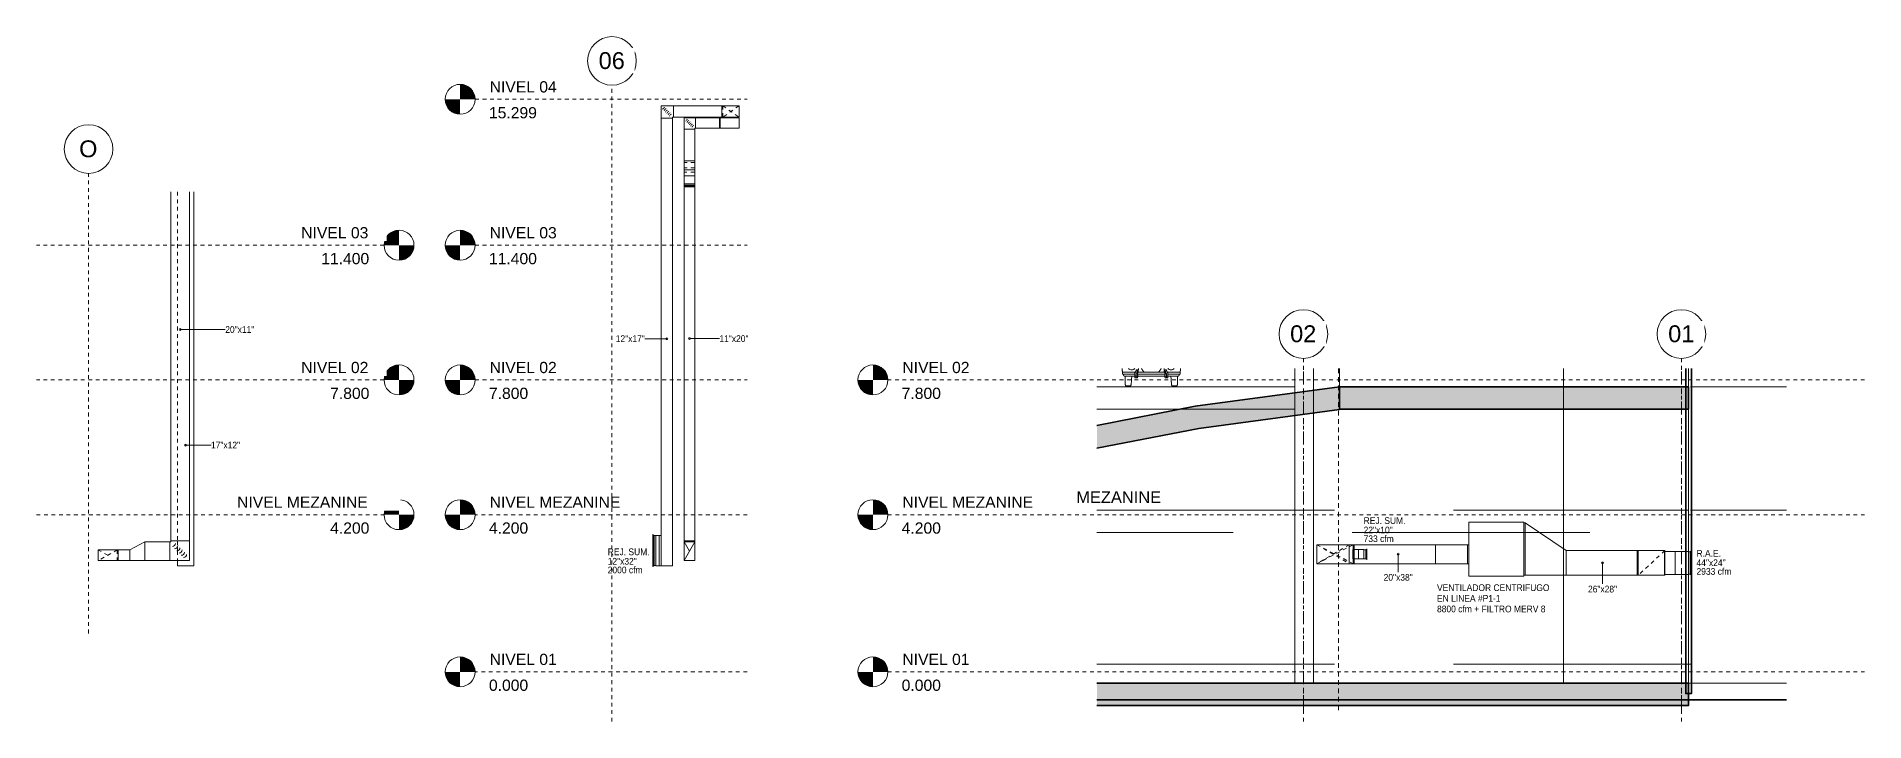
# Model space of a CAD drawing. Header units: metres. Extents: x 63 to 378, y -27 to 78.
# Drawn here: x 62.61 to 111.45, y -1.32 to 16.98 of the extents above; entities that cross this region are included whole.
import ezdxf

# ---------------------------------------------------------------- set-up
doc = ezdxf.new("R2010")
doc.units = ezdxf.units.M
for name, pattern in [('Centre', [0.03175, 0.00635, -0.004763, 0.015875, -0.004763]), ('Grid Line', [0.022225, 0.0127, -0.003175, 0.003175, -0.003175]), ('Hidden 1_5', [0.0022, 0.0015, -0.0007]), ('HIDDEN JT', [0.0016, 0.001, -0.0006]), ('IMPORT-CENTER _5_', [0.7, 0.3, -0.2, 0, -0.2]), ('IMPORT-DASHED2 _4_', [9.525, 6.35, -3.175]), ('IMPORT-HIDDEN2 _3_', [0.1875, 0.125, -0.0625])]:
    doc.linetypes.add(name, pattern=pattern)
for name, color, linetype, lineweight in [('A-DETL', 7, 'HIDDEN JT', 9), ('A-FLOR-LEVL', 7, 'Continuous', 9), ('A-GENM', 7, 'Continuous', 18), ('M-EQPM', 7, 'Continuous', 18), ('M-EQPM-IDEN', 7, 'Continuous', 9), ('M-HVAC-CDFF-IDEN', 7, 'Continuous', 9), ('M-HVAC-DUCT', 7, 'Continuous', 18), ('M-HVAC-DUCT-ANNO', 7, 'Continuous', 18), ('M-HVAC-DUCT-IDEN', 7, 'Continuous', 9), ('S-GRID', 7, 'Continuous', 9), ('S-GRID-IDEN', 7, 'Continuous', 9)]:
    doc.layers.add(name, color=color, linetype=linetype, lineweight=lineweight)
for name, color, linetype, lineweight, true_color in [('AREA PARQUEO', 7, 'Continuous', 9, 0xcccccc), ('EJE-ESTRUCTURA', 7, 'IMPORT-CENTER _5_', 9, 0xcccccc), ('Estructura', 7, 'Continuous', 35, 0xff7fff), ('ET 3-SECRAMPA - 24 04 24_dwg', 7, 'Continuous', 9, 0x767676), ('F-1', 7, 'Continuous', 9, 0xcccccc), ('HACHTCOLUMNA', 7, 'Continuous', 9, 0x999999), ('JCA_COTAS', 7, 'Continuous', 9, 0xcccccc), ('JCA_HATCH 254', 7, 'Continuous', 9, 0x999999), ('JCA_ROTULO', 7, 'Continuous', 9, 0xcccccc), ('M-HVAC-CDFF', 8, 'Continuous', 18, 0x414141), ('Muro', 7, 'Continuous', 35, 0x656565), ('PROYECCION', 7, 'IMPORT-DASHED2 _4_', 9, 0xcccccc), ('TEXTOS', 7, 'Continuous', 18, 0xcccccc)]:
    doc.layers.add(name, color=color, linetype=linetype, lineweight=lineweight, true_color=true_color)
doc.styles.add('Arial', font='arial.ttf', dxfattribs={"height": 0.314394})
doc.styles.add('Arial_1', font='arial.ttf', dxfattribs={"height": 0.3})
doc.styles.add('Arial_2', font='arial.ttf', dxfattribs={"height": 0.45})
doc.styles.add('SansSerif', font='SANSS__.TTF', dxfattribs={"width": 0.9, "height": 0.18})

msp = doc.modelspace()

# ---------------------------------------------------------------- texts
at = {"layer": 'A-FLOR-LEVL', "char_height": 0.3, "attachment_point": 1, "style": 'Arial_1', "bg_fill": 3, "box_fill_scale": 1.25, "bg_fill_color": 256, "bg_fill_true_color": 13158600, "bg_fill_transparency": 0}
for s, insert, width in [('NIVEL 04', (74.717, 15.783), 2.21266), ('NIVEL 03', (74.717, 11.884), 2.21266), ('NIVEL 02', (74.717, 8.284), 2.21266), ('NIVEL 02', (85.745, 8.284), 2.21266), ('NIVEL MEZANINE', (85.745, 4.684), 4.28903), ('NIVEL 01', (74.717, 0.484), 2.21266), ('NIVEL 01', (85.745, 0.484), 2.21266)]:
    msp.add_mtext(s, dxfattribs=dict(at, insert=insert, width=width))
at = {"layer": 'M-EQPM-IDEN', "char_height": 0.18, "attachment_point": 1, "style": 'SansSerif'}
for s, insert, width in [('VENTILADOR CENTRIFUGO', (100.029, 2.339), 3.57873), ('EN LINEA #P1-1', (100.029, 2.055), 2.02025), ('8800 cfm + FILTRO MERV 8', (100.029, 1.771), 3.44886)]:
    msp.add_mtext(s, dxfattribs=dict(at, insert=insert, width=width))
at = {"layer": 'M-HVAC-CDFF-IDEN', "char_height": 0.18, "attachment_point": 1, "style": 'SansSerif'}
for s, insert, width in [('REJ. SUM.', (98.068, 4.132), 1.32759), ('22"x10"', (98.068, 3.88), 0.93076), ('733 cfm', (98.068, 3.648), 0.95962), ('12"x32"', (77.872, 3.045), 0.93076), ('REJ. SUM.', (77.872, 3.297), 1.32759), ('44"x24"', (106.962, 3.006), 0.93076), ('R.A.E.', (106.962, 3.258), 0.77203), ('2000 cfm', (77.872, 2.813), 1.11114), ('2933 cfm', (106.962, 2.774), 1.11114)]:
    msp.add_mtext(s, dxfattribs=dict(at, insert=insert, width=width))
at = {"layer": 'M-HVAC-DUCT-IDEN', "char_height": 0.18, "width": 0.93076, "attachment_point": 1, "style": 'SansSerif'}
for s, insert in [('20"x11"', (67.653, 9.238)), ('12"x17"', (78.087, 8.994)), ('11"x20"', (80.856, 8.995)), ('17"x12"', (67.273, 6.149)), ('20"x38"', (98.603, 2.616)), ('26"x28"', (104.063, 2.302))]:
    msp.add_mtext(s, dxfattribs=dict(at, insert=insert))

# ---------------------------------------------------------------- blocks, each defined once
blk = doc.blocks.new('Rectangular Elbow - Mitered - Single Thickness Vanes - LAMINA-2636994-SEC 2')
at = {"layer": 'M-HVAC-DUCT', "color": 3, "true_color": 0x00ff00}
for p, q in [((64.261, 2.977), (64.261, 3.257)), ((64.261, 3.257), (64.794, 3.257)), ((64.794, 2.977), (64.261, 2.977)), ((64.794, 3.257), (64.794, 2.977))]:
    blk.add_line(p, q, dxfattribs=at)
blk = doc.blocks.new('Rectangular Elbow - Mitered - Single Thickness Vanes - LAMINA-2031966-SEC 2')
at = {"layer": 'A-GENM', "color": 3, "true_color": 0x00ff00}
for centre in [(66.243, 3.434), (66.302, 3.375), (66.361, 3.316), (66.42, 3.257), (66.479, 3.198), (66.538, 3.139)]:
    blk.add_arc(centre, 0.0833, 270, 0, dxfattribs=at)
at = {"layer": 'M-HVAC-DUCT', "color": 3, "true_color": 0x00ff00}
for p, q in [((66.199, 3.477), (66.174, 3.477)), ((66.174, 3.477), (66.174, 2.977)), ((66.199, 3.503), (66.699, 3.503)), ((66.199, 3.477), (66.199, 3.503)), ((66.699, 2.977), (66.699, 3.503)), ((66.174, 2.977), (66.699, 2.977))]:
    blk.add_line(p, q, dxfattribs=at)
blk = doc.blocks.new('M_Rectangular Transition - Angle - 30 LAMINA-2908838-SEC 2')
at = {"layer": 'M-HVAC-DUCT', "color": 3, "true_color": 0x00ff00}
for p, q in [((65.504, 3.477), (65.108, 3.257)), ((65.504, 3.477), (65.504, 2.977)), ((65.108, 2.977), (65.108, 3.257)), ((65.108, 2.977), (65.504, 2.977))]:
    blk.add_line(p, q, dxfattribs=at)
blk = doc.blocks.new('M_Rectangular Takeoff - LAMINA-2036382-SEC 3')
at = {"layer": 'M-HVAC-DUCT', "color": 5, "true_color": 0x0000ff}
for p, q in [((13.186, 3.647), (13.236, 3.647)), ((13.186, 3.647), (13.186, 2.834)), ((13.186, 2.834), (13.236, 2.834))]:
    blk.add_line(p, q, dxfattribs=at)
blk = doc.blocks.new('Rectangular Elbow - Mitered - Single Thickness Vanes - LAMINA-2036572-SEC 3')
at = {"layer": 'A-GENM', "color": 5, "true_color": 0x0000ff}
for centre in [(13.335, 15.029), (13.371, 14.994), (13.407, 14.958), (13.443, 14.922), (13.479, 14.886), (13.515, 14.85)]:
    blk.add_arc(centre, 0.0508, 90, 180, dxfattribs=at)
at = {"layer": 'M-HVAC-DUCT', "color": 5, "true_color": 0x0000ff}
for p, q in [((13.236, 15.128), (13.236, 14.798)), ((13.567, 15.128), (13.236, 15.128)), ((13.541, 14.798), (13.236, 14.798)), ((13.541, 14.823), (13.541, 14.798)), ((13.541, 14.823), (13.567, 14.823)), ((13.567, 14.823), (13.567, 15.128))]:
    blk.add_line(p, q, dxfattribs=at)
blk = doc.blocks.new('Rectangular Elbow - Mitered - Single Thickness Vanes - LAMINA-2036663-SEC 3')
at = {"layer": 'M-HVAC-DUCT', "color": 5, "true_color": 0x0000ff}
for p, q in [((14.862, 14.823), (14.862, 15.128)), ((15.32, 15.128), (14.862, 15.128)), ((15.32, 14.823), (14.862, 14.823)), ((15.32, 14.823), (15.32, 15.128))]:
    blk.add_line(p, q, dxfattribs=at)
blk = doc.blocks.new('Rectangular Elbow - Mitered - Single Thickness Vanes - LAMINA-2031966-SEC 3')
at = {"layer": 'M-HVAC-DUCT', "color": 3, "true_color": 0x00ff00}
for p, q in [((13.856, 3.503), (14.135, 3.503)), ((13.856, 3.503), (13.856, 3.477)), ((14.135, 3.477), (14.135, 3.503))]:
    blk.add_line(p, q, dxfattribs=at)
blk = doc.blocks.new('Rectangular Elbow - Mitered - Single Thickness Vanes - LAMINA-V1-SEC 3')
at = {"layer": 'M-HVAC-DUCT', "color": 3, "true_color": 0x00ff00}
for p, q in [((13.856, 13.419), (13.856, 13.652)), ((13.856, 13.652), (14.135, 13.652)), ((14.135, 13.419), (13.856, 13.419)), ((13.856, 13.419), (13.856, 13.255)), ((14.135, 13.255), (13.856, 13.255)), ((14.135, 13.652), (14.135, 13.419)), ((14.135, 13.419), (14.135, 13.255))]:
    blk.add_line(p, q, dxfattribs=at)
blk = doc.blocks.new('Rectangular Elbow - Mitered - Single Thickness Vanes - LAMINA-2909901-SEC 3')
at = {"layer": 'A-GENM', "color": 3, "true_color": 0x00ff00}
for centre in [(13.946, 14.716), (13.979, 14.683), (14.012, 14.65), (14.045, 14.617), (14.078, 14.585), (14.111, 14.552)]:
    blk.add_arc(centre, 0.0466, 90, 180, dxfattribs=at)
at = {"layer": 'M-HVAC-DUCT', "color": 3, "true_color": 0x00ff00}
for p, q in [((13.856, 14.807), (13.856, 14.502)), ((14.161, 14.807), (13.856, 14.807)), ((14.161, 14.527), (14.161, 14.807)), ((14.135, 14.502), (13.856, 14.502)), ((14.135, 14.527), (14.135, 14.502)), ((14.135, 14.527), (14.161, 14.527))]:
    blk.add_line(p, q, dxfattribs=at)
blk = doc.blocks.new('Rectangular Elbow - Mitered - Single Thickness Vanes - LAMINA-V2-SEC 3')
at = {"layer": 'M-HVAC-DUCT', "color": 3, "true_color": 0x00ff00}
for p, q in [((14.794, 14.527), (14.794, 14.807)), ((14.794, 14.807), (14.82, 14.807)), ((14.82, 14.807), (14.82, 14.527)), ((15.32, 14.807), (14.82, 14.807)), ((15.32, 14.527), (15.32, 14.807)), ((14.82, 14.527), (14.794, 14.527)), ((14.82, 14.527), (15.32, 14.527))]:
    blk.add_line(p, q, dxfattribs=at)
blk = doc.blocks.new('REJ_ SUM_DE_MURO - 12_x32_-2186756-SEC 3')
at = {"layer": 'M-HVAC-CDFF', "color": 5, "true_color": 0x0000ff}
for p, q in [((13.02, 2.813), (13.02, 3.667)), ((13.02, 3.667), (13.024, 3.667)), ((13.024, 3.667), (13.024, 2.813)), ((13.052, 3.647), (13.024, 3.647)), ((13.052, 3.647), (13.052, 2.834)), ((13.101, 3.64), (13.052, 3.64)), ((13.024, 2.813), (13.02, 2.813)), ((13.052, 2.834), (13.024, 2.834)), ((13.101, 2.84), (13.052, 2.84))]:
    blk.add_line(p, q, dxfattribs=at)
blk = doc.blocks.new('Rectangular Elbow - Mitered - Single Thickness Vanes - LAMINA-2909849-SEC 3')
at = {"layer": 'A-DETL', "color": 3, "true_color": 0x00ff00}
blk.add_line((14.128, 13.356), (13.863, 13.356), dxfattribs=at)
at = {"layer": 'M-HVAC-DUCT', "color": 3, "true_color": 0x00ff00}
for p, q in [((13.856, 12.984), (13.856, 13.002)), ((13.856, 13.002), (14.135, 13.002)), ((14.135, 12.984), (13.856, 12.984)), ((13.856, 12.984), (13.856, 12.959)), ((14.135, 12.959), (13.856, 12.959)), ((14.135, 13.002), (14.135, 12.984)), ((14.135, 12.959), (14.135, 12.984))]:
    blk.add_line(p, q, dxfattribs=at)
blk = doc.blocks.new('BSQ_LOD200_AllSizes - BSQ-300-Filtered-2736218-SEC 5')
at = {"layer": 'M-EQPM'}
for p, q in [((28.271, 4), (29.738, 4)), ((29.738, 4), (28.271, 4)), ((28.271, 2.56), (28.271, 4)), ((28.271, 4), (28.271, 2.56)), ((28.799, 4), (28.871, 4)), ((28.799, 4), (28.871, 4)), ((29.231, 4), (28.799, 4)), ((29.738, 4), (29.738, 2.56)), ((29.738, 4), (29.738, 2.56)), ((29.738, 3.98), (29.738, 2.58)), ((29.738, 2.58), (29.738, 3.98)), ((29.776, 3.98), (29.738, 3.98)), ((29.738, 3.98), (29.776, 3.98)), ((29.776, 3.98), (29.776, 2.58)), ((29.776, 2.58), (29.776, 3.98)), ((28.233, 3.398), (28.233, 2.89)), ((28.233, 2.89), (28.233, 3.398)), ((28.271, 3.398), (28.233, 3.398)), ((28.233, 3.398), (28.271, 3.398)), ((28.271, 3.398), (28.271, 2.89)), ((28.271, 2.89), (28.271, 3.398)), ((28.233, 2.89), (28.271, 2.89)), ((28.233, 2.89), (28.271, 2.89)), ((28.271, 2.56), (29.738, 2.56)), ((29.738, 2.56), (28.271, 2.56)), ((29.738, 2.58), (29.776, 2.58)), ((29.738, 2.58), (29.776, 2.58))]:
    blk.add_line(p, q, dxfattribs=at)
blk = doc.blocks.new('REJ_ SUM_DE_MURO - 22_x10_-2738346-SEC 5')
at = {"layer": 'M-HVAC-CDFF', "color": 5, "true_color": 0x0000ff}
for p, q in [((25.469, 3.024), (25.469, 3.265)), ((25.469, 3.265), (25.469, 3.024)), ((25.518, 3.265), (25.469, 3.265)), ((25.518, 3.265), (25.469, 3.265)), ((25.469, 3.024), (25.518, 3.024)), ((25.518, 3.024), (25.469, 3.024)), ((25.518, 3.017), (25.518, 3.271)), ((25.518, 3.271), (25.518, 3.017)), ((25.545, 3.271), (25.518, 3.271)), ((25.545, 3.271), (25.518, 3.271)), ((25.518, 3.024), (25.518, 3.265)), ((25.518, 3.265), (25.518, 3.024)), ((25.518, 3.017), (25.545, 3.017)), ((25.545, 3.017), (25.518, 3.017)), ((25.545, 2.997), (25.545, 3.292)), ((25.545, 3.292), (25.545, 2.997)), ((25.55, 3.292), (25.545, 3.292)), ((25.55, 3.292), (25.545, 3.292)), ((25.545, 3.017), (25.545, 3.271)), ((25.545, 3.271), (25.545, 3.017)), ((25.545, 2.997), (25.55, 2.997)), ((25.55, 2.997), (25.545, 2.997)), ((25.55, 2.997), (25.55, 3.292)), ((25.55, 3.292), (25.55, 2.997)), ((25.55, 3.022), (25.55, 3.266)), ((25.55, 3.266), (25.55, 3.022))]:
    blk.add_line(p, q, dxfattribs=at)
blk = doc.blocks.new('R_A_E_ DE MURO - 44_x24_-2736603-SEC 5')
at = {"layer": 'M-HVAC-CDFF', "color": 6, "true_color": 0xff00ff}
for p, q in [((34.137, 2.612), (34.137, 3.209)), ((34.137, 3.209), (34.186, 3.209)), ((34.186, 2.605), (34.186, 3.215)), ((34.186, 3.215), (34.213, 3.215)), ((34.186, 3.209), (34.186, 2.612)), ((34.213, 2.585), (34.213, 3.236)), ((34.213, 3.236), (34.218, 3.236)), ((34.213, 3.215), (34.213, 2.605)), ((34.218, 3.236), (34.218, 2.585)), ((34.218, 2.61), (34.218, 3.21)), ((34.137, 2.612), (34.186, 2.612)), ((34.186, 2.605), (34.213, 2.605)), ((34.218, 2.585), (34.213, 2.585))]:
    blk.add_line(p, q, dxfattribs=at)
blk = doc.blocks.new('M_Rectangular Transition - Angle - 30 LAMINA-2736593-SEC 5')
at = {"layer": 'M-HVAC-DUCT', "color": 6, "true_color": 0xff00ff}
for p, q in [((34.137, 3.215), (34.136, 3.215)), ((34.136, 2.605), (34.136, 3.215)), ((34.137, 3.215), (34.137, 2.605)), ((34.137, 2.605), (34.136, 2.605))]:
    blk.add_line(p, q, dxfattribs=at)
blk = doc.blocks.new('M_Rectangular Takeoff - LAMINA-2736887-SEC 5')
at = {"layer": 'M-HVAC-DUCT', "color": 6, "true_color": 0xff00ff}
for p, q in [((33.501, 2.605), (33.501, 3.215)), ((33.786, 3.215), (33.501, 3.215)), ((33.507, 3.215), (33.507, 2.605)), ((33.786, 2.605), (33.786, 3.215)), ((33.501, 2.605), (33.786, 2.605))]:
    blk.add_line(p, q, dxfattribs=at)
blk = doc.blocks.new('Rectangular Elbow - Mitered - Single Thickness Vanes - LAMINA-2738724-SEC 5')
at = {"layer": 'A-GENM', "color": 5, "true_color": 0x0000ff}
for centre, start_param in [((24.526, 3.398), 3.141591), ((24.64, 3.398), 3.141596), ((24.754, 3.398), 3.141591), ((24.867, 3.398), 3.141591), ((24.981, 3.398), 3.141591), ((25.095, 3.398), 3.141591), ((24.526, 2.89), 3.141591), ((24.64, 2.89), 3.141591), ((24.754, 2.89), 3.141591), ((24.867, 2.89), 3.141591), ((24.981, 2.89), 3.141591), ((25.095, 2.89), 3.141596)]:
    blk.add_ellipse(centre, major_axis=(0.161, 0), ratio=0.000003, start_param=start_param, end_param=4.712389, dxfattribs=at)
at = {"layer": 'M-HVAC-DUCT', "color": 5, "true_color": 0x0000ff}
for p, q in [((24.214, 2.89), (24.214, 3.398)), ((24.214, 3.398), (25.179, 3.398)), ((24.214, 2.89), (24.214, 3.398)), ((24.214, 3.398), (24.214, 3.398)), ((24.214, 3.398), (25.205, 3.398)), ((25.179, 3.398), (25.179, 2.89)), ((25.179, 3.398), (25.179, 2.89)), ((25.205, 3.398), (25.179, 3.398)), ((25.205, 3.398), (25.205, 3.398)), ((25.205, 3.398), (25.205, 2.89)), ((25.205, 2.89), (25.205, 3.398)), ((25.179, 2.89), (24.214, 2.89)), ((24.214, 2.89), (24.214, 2.89)), ((25.205, 2.89), (24.214, 2.89)), ((25.179, 2.89), (25.205, 2.89)), ((25.205, 2.89), (25.205, 2.89))]:
    blk.add_line(p, q, dxfattribs=at)
blk = doc.blocks.new('M_Rectangular Transition - Angle - 30 LAMINA-2738742-SEC 5')
at = {"layer": 'M-HVAC-DUCT', "color": 5, "true_color": 0x0000ff}
for p, q in [((27.38, 2.89), (27.38, 3.398)), ((28.233, 3.398), (27.38, 3.398)), ((27.38, 3.398), (27.38, 2.89)), ((27.38, 3.398), (28.233, 3.398)), ((28.233, 3.398), (28.233, 2.89)), ((28.233, 2.89), (28.233, 3.398)), ((27.38, 2.89), (28.233, 2.89)), ((27.38, 2.89), (28.233, 2.89))]:
    blk.add_line(p, q, dxfattribs=at)
blk = doc.blocks.new('Rectangular Elbow - Mitered - Single Thickness Vanes - LAMINA-2738778-SEC 5')
at = {"layer": 'A-GENM', "color": 6, "true_color": 0xff00ff}
for p, q in [((32.977, 3.24), (32.858, 3.24)), ((33.06, 3.24), (32.942, 3.24)), ((33.144, 3.24), (33.026, 3.24)), ((33.228, 3.24), (33.109, 3.24)), ((33.312, 3.24), (33.193, 3.24)), ((33.396, 3.24), (33.277, 3.24)), ((32.977, 2.58), (32.858, 2.58)), ((33.06, 2.58), (32.942, 2.58)), ((33.144, 2.58), (33.026, 2.58)), ((33.228, 2.58), (33.109, 2.58)), ((33.312, 2.58), (33.193, 2.58)), ((33.396, 2.58), (33.277, 2.58))]:
    blk.add_line(p, q, dxfattribs=at)
at = {"layer": 'M-HVAC-DUCT', "color": 6, "true_color": 0xff00ff}
for p, q in [((32.77, 3.24), (32.77, 2.58)), ((32.77, 2.58), (32.77, 3.24)), ((32.77, 3.24), (32.796, 3.24)), ((33.507, 3.24), (32.77, 3.24)), ((32.796, 3.24), (32.796, 2.58)), ((33.507, 3.24), (32.796, 3.24)), ((32.796, 2.58), (32.796, 3.24)), ((33.507, 2.58), (33.507, 3.24)), ((33.507, 3.24), (33.507, 2.58)), ((32.796, 2.58), (32.77, 2.58)), ((33.507, 2.58), (32.77, 2.58)), ((32.796, 2.58), (33.507, 2.58))]:
    blk.add_line(p, q, dxfattribs=at)
blk = doc.blocks.new('M_Rectangular Transition - Angle - 30 LAMINA-2739157-SEC 5')
at = {"layer": 'M-HVAC-DUCT', "color": 6, "true_color": 0xff00ff}
for p, q in [((29.776, 3.98), (29.776, 2.58)), ((29.776, 3.98), (30.874, 3.24)), ((30.874, 3.24), (29.776, 3.98)), ((29.776, 2.58), (29.776, 3.98)), ((30.874, 2.58), (30.874, 3.24)), ((30.874, 3.24), (30.874, 2.58)), ((30.874, 2.58), (29.776, 2.58)), ((30.874, 2.58), (29.776, 2.58))]:
    blk.add_line(p, q, dxfattribs=at)
blk = doc.blocks.new('M_Rectangular Transition - Angle - 10 LAMINA-2740713-SEC 5')
at = {"layer": 'M-HVAC-DUCT', "color": 5, "true_color": 0x0000ff}
for p, q in [((24.214, 2.89), (24.214, 3.398)), ((24.214, 3.398), (24.214, 2.89)), ((24.214, 3.398), (25.078, 3.398)), ((25.179, 3.398), (24.214, 3.398)), ((25.078, 3.398), (25.078, 2.89)), ((25.078, 3.398), (25.179, 3.398)), ((25.179, 2.89), (25.179, 3.398)), ((25.078, 2.89), (24.214, 2.89)), ((24.214, 2.89), (25.179, 2.89)), ((25.078, 2.89), (25.179, 2.89))]:
    blk.add_line(p, q, dxfattribs=at)
blk = doc.blocks.new('M_Rectangular Takeoff - LAMINA-2740930-SEC 5')
at = {"layer": 'M-HVAC-DUCT', "color": 5, "true_color": 0x0000ff}
for p, q in [((25.173, 3.017), (25.173, 3.271)), ((25.173, 3.271), (25.173, 3.017)), ((25.173, 3.271), (25.319, 3.271)), ((25.173, 3.271), (25.319, 3.271)), ((25.319, 3.017), (25.173, 3.017)), ((25.173, 3.017), (25.319, 3.017)), ((25.179, 3.017), (25.179, 3.271)), ((25.179, 3.271), (25.179, 3.017)), ((25.319, 3.271), (25.319, 3.017)), ((25.319, 3.017), (25.319, 3.271))]:
    blk.add_line(p, q, dxfattribs=at)
blk = doc.blocks.new('ET 3-SECRAMPA - 24 04 24_dwg_CARRO18-2120324-SEC 5')
at = {"layer": 'F-1', "color": 7, "true_color": 0xeeeeee}
for p, q in [((19.366, 8.008), (19.037, 8.008)), ((19.345, 7.953), (19.043, 7.953)), ((20.513, 7.905), (19.063, 7.905)), ((20.155, 7.953), (19.421, 7.953)), ((20.138, 8.008), (19.438, 8.008)), ((20.539, 8.008), (20.21, 8.008)), ((20.535, 7.953), (20.231, 7.953))]:
    blk.add_line(p, q, dxfattribs=at)
at = {"layer": 'F-1', "color": 7, "true_color": 0xeeeeee, "flags": 128}
for points in [[(19.008, 8.104), (19.008, 8.103), (19.009, 8.096), (19.009, 8.089), (19.01, 8.082), (19.01, 8.076), (19.011, 8.07), (19.011, 8.064), (19.012, 8.058), (19.012, 8.052), (19.013, 8.047), (19.013, 8.042), (19.014, 8.036), (19.014, 8.031), (19.015, 8.027), (19.015, 8.022), (19.016, 8.017), (19.016, 8.013), (19.016, 8.008), (19.017, 8.004), (19.017, 8), (19.018, 7.996), (19.018, 7.991), (19.018, 7.987), (19.019, 7.984), (19.019, 7.98), (19.019, 7.976), (19.019, 7.973), (19.02, 7.969), (19.02, 7.966), (19.021, 7.963), (19.022, 7.961), (19.023, 7.959), (19.025, 7.957), (19.027, 7.956), (19.029, 7.955), (19.031, 7.954), (19.033, 7.953), (19.035, 7.952), (19.037, 7.951), (19.039, 7.949), (19.04, 7.947), (19.04, 7.945), (19.041, 7.943), (19.042, 7.94), (19.042, 7.937), (19.043, 7.933), (19.044, 7.93), (19.046, 7.926), (19.048, 7.923), (19.05, 7.919), (19.053, 7.916), (19.055, 7.913), (19.058, 7.91), (19.06, 7.908), (19.062, 7.907), (19.063, 7.906)], [(19.037, 8.008), (19.03, 8.009), (19.018, 8.003)], [(19.094, 7.901), (19.093, 7.884), (19.093, 7.868), (19.092, 7.854), (19.092, 7.84), (19.091, 7.828), (19.091, 7.817), (19.09, 7.807), (19.09, 7.797), (19.09, 7.788), (19.089, 7.78), (19.089, 7.773), (19.088, 7.766), (19.088, 7.759), (19.088, 7.753), (19.088, 7.747), (19.087, 7.741), (19.087, 7.735), (19.088, 7.729), (19.088, 7.723), (19.088, 7.718), (19.088, 7.712), (19.089, 7.707), (19.089, 7.702), (19.09, 7.697), (19.09, 7.692), (19.09, 7.687), (19.091, 7.682), (19.092, 7.677), (19.093, 7.672), (19.094, 7.667), (19.096, 7.661), (19.099, 7.655)], [(19.266, 7.893), (19.261, 7.832), (19.255, 7.762), (19.251, 7.704), (19.248, 7.673), (19.235, 7.646), (19.109, 7.647), (19.099, 7.655)], [(19.424, 8.071), (19.431, 8.065), (19.435, 8.058), (19.438, 8.052), (19.44, 8.045), (19.441, 8.039), (19.441, 8.033), (19.441, 8.027), (19.44, 8.022), (19.44, 8.017), (19.439, 8.013), (19.438, 8.01), (19.437, 8.007), (19.436, 8.004), (19.435, 8.002), (19.434, 8), (19.433, 7.998), (19.432, 7.996), (19.43, 7.994), (19.429, 7.993), (19.427, 7.991), (19.426, 7.989), (19.424, 7.987), (19.423, 7.985), (19.422, 7.983), (19.421, 7.981), (19.42, 7.978), (19.42, 7.975), (19.42, 7.972), (19.42, 7.969), (19.42, 7.966), (19.42, 7.963), (19.42, 7.959), (19.421, 7.956), (19.421, 7.953), (19.422, 7.949), (19.422, 7.946), (19.422, 7.943), (19.423, 7.939), (19.423, 7.936), (19.423, 7.932), (19.424, 7.928), (19.424, 7.925), (19.424, 7.921), (19.424, 7.917), (19.424, 7.913), (19.424, 7.91), (19.424, 7.906), (19.424, 7.902), (19.424, 7.898), (19.424, 7.895), (19.424, 7.891), (19.423, 7.887), (19.423, 7.884), (19.423, 7.881), (19.422, 7.877), (19.422, 7.874), (19.421, 7.871), (19.421, 7.868), (19.42, 7.865), (19.419, 7.863), (19.418, 7.86), (19.416, 7.858), (19.415, 7.857), (19.413, 7.856), (19.411, 7.855), (19.408, 7.854), (19.406, 7.854), (19.404, 7.854), (19.401, 7.855), (19.399, 7.855), (19.396, 7.856), (19.394, 7.856), (19.393, 7.857), (19.391, 7.858), (19.39, 7.858), (19.388, 7.858), (19.387, 7.859), (19.386, 7.859), (19.384, 7.859), (19.382, 7.859), (19.38, 7.859), (19.378, 7.859), (19.375, 7.859), (19.373, 7.859), (19.37, 7.859), (19.367, 7.859), (19.365, 7.859), (19.363, 7.858), (19.361, 7.858), (19.359, 7.859), (19.357, 7.859), (19.356, 7.859), (19.354, 7.859), (19.353, 7.86), (19.352, 7.861), (19.351, 7.861), (19.351, 7.862), (19.35, 7.863), (19.35, 7.865), (19.349, 7.866), (19.349, 7.868), (19.349, 7.87), (19.348, 7.873), (19.348, 7.876), (19.348, 7.879), (19.348, 7.883), (19.348, 7.887), (19.348, 7.891), (19.348, 7.896), (19.348, 7.9), (19.348, 7.904), (19.348, 7.908), (19.348, 7.912), (19.347, 7.916), (19.347, 7.92), (19.347, 7.923), (19.346, 7.927), (19.346, 7.93), (19.346, 7.934), (19.346, 7.937), (19.345, 7.941), (19.345, 7.945), (19.345, 7.949), (19.345, 7.953), (19.345, 7.956), (19.346, 7.96), (19.346, 7.964), (19.346, 7.967), (19.346, 7.971), (19.346, 7.974), (19.347, 7.977), (19.347, 7.98), (19.348, 7.982), (19.348, 7.985), (19.349, 7.987), (19.35, 7.989), (19.351, 7.991), (19.353, 7.992), (19.354, 7.994), (19.356, 7.996), (19.358, 7.998), (19.36, 8.001), (19.362, 8.004), (19.364, 8.008), (19.366, 8.013), (19.368, 8.018), (19.371, 8.024), (19.373, 8.03), (19.375, 8.036), (19.378, 8.042), (19.38, 8.048), (19.382, 8.053), (19.383, 8.057), (19.385, 8.061), (19.386, 8.064), (19.388, 8.067), (19.39, 8.069), (19.392, 8.07), (19.394, 8.071), (19.397, 8.072), (19.4, 8.072), (19.403, 8.072), (19.407, 8.072), (19.41, 8.072), (19.414, 8.071), (19.417, 8.071), (19.419, 8.07), (19.421, 8.068), (19.422, 8.067), (19.422, 8.066), (19.422, 8.064), (19.421, 8.063), (19.42, 8.061), (19.419, 8.058), (19.418, 8.056), (19.417, 8.053), (19.416, 8.05), (19.415, 8.046), (19.414, 8.042), (19.414, 8.038), (19.413, 8.033), (19.413, 8.029), (19.412, 8.025), (19.412, 8.02), (19.411, 8.016), (19.41, 8.012), (19.409, 8.008), (19.408, 8.004), (19.406, 8), (19.404, 7.996), (19.403, 7.993), (19.401, 7.99), (19.398, 7.987), (19.396, 7.984), (19.394, 7.981), (19.392, 7.978), (19.389, 7.975), (19.387, 7.972), (19.386, 7.968), (19.384, 7.965), (19.383, 7.961), (19.382, 7.956), (19.381, 7.952), (19.381, 7.947), (19.381, 7.942), (19.381, 7.938), (19.381, 7.934), (19.381, 7.93), (19.381, 7.926), (19.381, 7.923), (19.381, 7.92), (19.381, 7.917), (19.381, 7.914), (19.381, 7.91), (19.381, 7.907), (19.381, 7.903), (19.381, 7.899), (19.381, 7.894), (19.382, 7.889), (19.382, 7.884), (19.382, 7.879), (19.383, 7.873), (19.383, 7.868), (19.384, 7.862)], [(19.443, 8.104), (19.443, 8.097), (19.442, 8.088), (19.442, 8.079), (19.441, 8.069), (19.441, 8.059), (19.44, 8.047), (19.439, 8.035), (19.438, 8.021), (19.437, 8.005)], [(19.527, 8.104), (19.528, 8.101), (19.532, 8.094), (19.535, 8.088), (19.539, 8.081), (19.544, 8.074), (19.548, 8.068), (19.553, 8.061), (19.557, 8.055), (19.562, 8.048), (19.567, 8.042), (19.572, 8.036), (19.576, 8.03), (19.581, 8.024), (19.585, 8.019), (19.588, 8.015), (19.591, 8.012), (19.593, 8.009), (19.594, 8.008)], [(20.05, 8.104), (20.048, 8.101), (20.045, 8.094), (20.041, 8.088), (20.037, 8.081), (20.033, 8.074), (20.028, 8.068), (20.024, 8.061), (20.019, 8.055), (20.014, 8.048), (20.01, 8.042), (20.005, 8.036), (20, 8.03), (19.995, 8.024), (19.991, 8.019), (19.988, 8.015), (19.985, 8.012), (19.983, 8.009), (19.983, 8.008)], [(20.134, 8.104), (20.134, 8.097), (20.134, 8.088), (20.134, 8.079), (20.135, 8.069), (20.135, 8.059), (20.136, 8.048), (20.137, 8.036), (20.138, 8.023), (20.139, 8.008)], [(20.152, 8.071), (20.146, 8.065), (20.141, 8.058), (20.138, 8.052), (20.136, 8.045), (20.135, 8.039), (20.135, 8.033), (20.135, 8.027), (20.136, 8.022), (20.137, 8.017), (20.137, 8.013), (20.138, 8.01), (20.139, 8.007), (20.14, 8.004), (20.141, 8.002), (20.142, 8), (20.143, 7.998), (20.145, 7.996), (20.146, 7.994), (20.148, 7.993), (20.149, 7.991), (20.151, 7.989), (20.152, 7.987), (20.153, 7.985), (20.154, 7.983), (20.155, 7.981), (20.156, 7.978), (20.156, 7.975), (20.156, 7.972), (20.156, 7.969), (20.156, 7.966), (20.156, 7.963), (20.156, 7.959), (20.155, 7.956), (20.155, 7.953), (20.155, 7.949), (20.154, 7.946), (20.154, 7.943), (20.153, 7.939), (20.153, 7.936), (20.153, 7.932), (20.153, 7.928), (20.152, 7.925), (20.152, 7.921), (20.152, 7.917), (20.152, 7.913), (20.152, 7.91), (20.152, 7.906), (20.152, 7.902), (20.152, 7.898), (20.153, 7.895), (20.153, 7.891), (20.153, 7.887), (20.153, 7.884), (20.153, 7.881), (20.154, 7.877), (20.154, 7.874), (20.155, 7.871), (20.156, 7.868), (20.156, 7.865), (20.157, 7.863), (20.159, 7.86), (20.16, 7.858), (20.162, 7.857), (20.163, 7.856), (20.166, 7.855), (20.168, 7.854), (20.17, 7.854), (20.173, 7.854), (20.175, 7.855), (20.178, 7.855), (20.18, 7.856), (20.182, 7.856), (20.184, 7.857), (20.185, 7.858), (20.187, 7.858), (20.188, 7.858), (20.189, 7.859), (20.191, 7.859), (20.192, 7.859), (20.194, 7.859), (20.196, 7.859), (20.198, 7.859), (20.201, 7.859), (20.204, 7.859), (20.206, 7.859), (20.209, 7.859), (20.211, 7.859), (20.214, 7.858), (20.216, 7.858), (20.218, 7.859), (20.219, 7.859), (20.221, 7.859), (20.222, 7.859), (20.223, 7.86), (20.224, 7.861), (20.225, 7.861), (20.226, 7.862), (20.226, 7.863), (20.227, 7.865), (20.227, 7.866), (20.228, 7.868), (20.228, 7.87), (20.228, 7.873), (20.228, 7.876), (20.228, 7.879), (20.228, 7.883), (20.228, 7.887), (20.228, 7.891), (20.228, 7.896), (20.228, 7.9), (20.228, 7.904), (20.229, 7.908), (20.229, 7.912), (20.229, 7.916), (20.229, 7.92), (20.23, 7.923), (20.23, 7.927), (20.23, 7.93), (20.231, 7.934), (20.231, 7.937), (20.231, 7.941), (20.231, 7.945), (20.231, 7.949), (20.231, 7.953), (20.231, 7.956), (20.231, 7.96), (20.231, 7.964), (20.23, 7.967), (20.23, 7.971), (20.23, 7.974), (20.23, 7.977), (20.229, 7.98), (20.229, 7.982), (20.228, 7.985), (20.227, 7.987), (20.226, 7.989), (20.225, 7.991), (20.224, 7.992), (20.222, 7.994), (20.22, 7.996), (20.219, 7.998), (20.217, 8.001), (20.215, 8.004), (20.212, 8.008), (20.21, 8.013), (20.208, 8.018), (20.205, 8.024), (20.203, 8.03), (20.201, 8.036), (20.199, 8.042), (20.197, 8.048), (20.195, 8.053), (20.193, 8.057), (20.191, 8.061), (20.19, 8.064), (20.188, 8.067), (20.186, 8.069), (20.184, 8.07), (20.182, 8.071), (20.18, 8.072), (20.176, 8.072), (20.173, 8.072), (20.17, 8.072), (20.166, 8.072), (20.163, 8.071), (20.16, 8.071), (20.157, 8.07), (20.156, 8.068), (20.155, 8.067), (20.154, 8.066), (20.155, 8.064), (20.155, 8.063), (20.156, 8.061), (20.157, 8.058), (20.159, 8.056), (20.16, 8.053), (20.161, 8.05), (20.161, 8.046), (20.162, 8.042), (20.162, 8.038), (20.163, 8.033), (20.163, 8.029), (20.164, 8.025), (20.164, 8.02), (20.165, 8.016), (20.166, 8.012), (20.167, 8.008), (20.169, 8.004), (20.17, 8), (20.172, 7.996), (20.174, 7.993), (20.176, 7.99), (20.178, 7.987), (20.18, 7.984), (20.182, 7.981), (20.185, 7.978), (20.187, 7.975), (20.189, 7.972), (20.191, 7.968), (20.192, 7.965), (20.193, 7.961), (20.194, 7.956), (20.195, 7.952), (20.195, 7.947), (20.196, 7.942), (20.196, 7.938), (20.196, 7.934), (20.196, 7.93), (20.196, 7.926), (20.196, 7.923), (20.196, 7.92), (20.196, 7.917), (20.196, 7.914), (20.196, 7.91), (20.196, 7.907), (20.195, 7.903), (20.195, 7.899), (20.195, 7.894), (20.195, 7.889), (20.194, 7.884), (20.194, 7.879), (20.194, 7.873), (20.193, 7.868), (20.193, 7.862)], [(20.31, 7.893), (20.312, 7.871), (20.314, 7.852), (20.315, 7.834), (20.317, 7.819), (20.318, 7.805), (20.319, 7.792), (20.32, 7.78), (20.32, 7.77), (20.321, 7.76), (20.322, 7.751), (20.323, 7.742), (20.323, 7.734), (20.324, 7.727), (20.324, 7.719), (20.325, 7.713), (20.326, 7.706), (20.326, 7.699), (20.327, 7.693), (20.328, 7.686), (20.329, 7.679), (20.331, 7.672), (20.334, 7.664), (20.337, 7.655), (20.341, 7.646)], [(20.482, 7.901), (20.483, 7.884), (20.484, 7.868), (20.484, 7.854), (20.485, 7.84), (20.485, 7.828), (20.485, 7.817), (20.486, 7.807), (20.486, 7.797), (20.487, 7.788), (20.487, 7.78), (20.488, 7.773), (20.488, 7.766), (20.488, 7.759), (20.489, 7.753), (20.489, 7.747), (20.489, 7.741), (20.489, 7.735), (20.489, 7.729), (20.488, 7.723), (20.488, 7.718), (20.488, 7.712), (20.488, 7.707), (20.487, 7.702), (20.487, 7.697), (20.486, 7.692), (20.486, 7.687), (20.485, 7.682), (20.484, 7.677), (20.483, 7.672), (20.482, 7.667), (20.48, 7.661), (20.477, 7.655)], [(20.568, 8.104), (20.568, 8.103), (20.567, 8.096), (20.567, 8.089), (20.567, 8.082), (20.566, 8.076), (20.566, 8.07), (20.565, 8.064), (20.565, 8.058), (20.564, 8.052), (20.564, 8.047), (20.563, 8.042), (20.563, 8.036), (20.562, 8.031), (20.562, 8.027), (20.561, 8.022), (20.561, 8.017), (20.56, 8.013), (20.56, 8.008), (20.559, 8.004), (20.559, 8), (20.558, 7.996), (20.558, 7.991), (20.558, 7.987), (20.558, 7.984), (20.557, 7.98), (20.557, 7.976), (20.557, 7.973), (20.557, 7.969), (20.556, 7.966), (20.556, 7.963), (20.555, 7.961), (20.553, 7.959), (20.552, 7.957), (20.55, 7.956), (20.548, 7.955), (20.545, 7.954), (20.543, 7.953), (20.541, 7.952), (20.539, 7.951), (20.538, 7.949), (20.537, 7.947), (20.536, 7.945), (20.535, 7.943), (20.535, 7.94), (20.534, 7.937), (20.533, 7.933), (20.532, 7.93), (20.531, 7.926), (20.529, 7.923), (20.526, 7.919), (20.524, 7.916), (20.521, 7.913), (20.518, 7.91), (20.516, 7.908), (20.514, 7.907), (20.513, 7.906)], [(20.539, 8.008), (20.546, 8.009), (20.559, 8.003)], [(20.341, 7.646), (20.467, 7.647), (20.477, 7.655)]]:
    blk.add_lwpolyline(points, dxfattribs=at)
at = {"layer": 'F-1', "color": 7, "true_color": 0xeeeeee}
for centre, radius, start, end in [((19.264, 8.187), 0.119, 224.5073, 315.4927), ((19.258, 8.165), 0.0977, 219.8208, 320.4884), ((20.312, 8.187), 0.119, 224.508, 315.492), ((20.319, 8.165), 0.0977, 219.8217, 320.4873)]:
    blk.add_arc(centre, radius, start, end, dxfattribs=at)
blk = doc.blocks.new('ET 3-SECRAMPA - 24 04 24_dwg-2120318-SEC 5')
at = {"layer": 'HACHTCOLUMNA', "true_color": 0xf3f3f3}
h = blk.add_hatch(color=7, dxfattribs=at)
edge = h.paths.add_edge_path()
edge.add_line((18.335, 5.976), (21.055, 6.506))
edge.add_line((21.055, 6.506), (24.819, 7.014))
edge.add_line((24.819, 7.014), (34.14, 7.017))
edge.add_line((34.14, 7.017), (34.14, 7.617))
edge.add_line((34.14, 7.617), (24.819, 7.619))
edge.add_line((24.819, 7.619), (20.959, 7.098))
edge.add_line((20.959, 7.098), (18.335, 6.587))
blk.add_hatch(color=7, dxfattribs=at).paths.add_polyline_path([(18.335, -0.901), (34.14, -0.901), (34.14, -0.301), (18.335, -0.301), (18.335, -0.475)])
at = {"color": 7, "lineweight": 9, "true_color": 0xefefef}
blk.add_line((34.14, -0.301), (18.335, -0.301), dxfattribs=at)
at = {"color": 7, "lineweight": 9, "true_color": 0xefefef, "flags": 128}
blk.add_lwpolyline([(18.335, -0.901), (34.14, -0.901), (34.14, -0.301)], dxfattribs=at)
at = {"layer": 'AREA PARQUEO', "color": 7, "true_color": 0xeeeeee}
for p, q in [((24.118, 8.104), (24.118, -0.301)), ((36.76, -0.301), (34.14, -0.301))]:
    blk.add_line(p, q, dxfattribs=at)
at = {"layer": 'AREA PARQUEO', "color": 7, "true_color": 0xeeeeee, "flags": 128}
for points in [[(24.118, -0.301), (23.618, -0.301), (23.618, 8.104)], [(30.801, 8.104), (30.801, -0.303), (34.143, -0.303), (34.143, 8.104)], [(18.335, 7.019), (23.618, 7.019), (23.618, 7.619), (18.335, 7.619)]]:
    blk.add_lwpolyline(points, dxfattribs=at)
at = {"layer": 'EJE-ESTRUCTURA', "color": 7, "true_color": 0xeeeeee}
for p, q in [((23.851, -1.077), (23.851, 8.104)), ((33.951, -1.077), (33.951, 8.104))]:
    blk.add_line(p, q, dxfattribs=at)
at = {"layer": 'Estructura', "color": 7, "true_color": 0xffd4ff}
blk.add_line((21.055, 6.506), (18.335, 5.976), dxfattribs=at)
at = {"layer": 'Estructura', "color": 7, "true_color": 0xffd4ff, "flags": 128}
for points in [[(18.335, 6.587), (20.959, 7.098), (24.819, 7.619), (24.819, 7.014), (21.055, 6.506)], [(24.924, 7.019), (24.819, 7.019), (24.819, 7.619), (34.14, 7.617), (34.14, 7.017), (24.924, 7.019)], [(18.335, -0.301), (34.14, -0.301), (34.14, -0.901), (18.335, -0.901)]]:
    blk.add_lwpolyline(points, dxfattribs=at)
at = {"layer": 'JCA_COTAS', "color": 7, "true_color": 0xeeeeee}
blk.add_line((34.217, 8.104), (34.217, 7.019), dxfattribs=at)
at = {"layer": 'JCA_HATCH 254', "color": 254, "true_color": 0xdddddd}
blk.add_line((34.066, 7.617), (34.066, 8.104), dxfattribs=at)
at = {"layer": 'JCA_HATCH 254', "color": 254, "true_color": 0xdddddd, "flags": 128}
for points in [[(24.818, 8.104), (24.818, 7.62), (34.066, 7.617)], [(18.335, -0.302), (34.066, -0.303), (34.066, 7.017), (24.819, 7.019), (21.055, 6.506), (18.335, 5.976)]]:
    blk.add_lwpolyline(points, dxfattribs=at)
at = {"layer": 'JCA_ROTULO', "color": 7, "linetype": 'IMPORT-HIDDEN2 _3_', "true_color": 0xeeeeee}
blk.add_line((24.785, 8.104), (24.786, -1.077), dxfattribs=at)
at = {"layer": 'Muro', "color": 9, "true_color": 0xcbcbcb}
blk.add_line((36.76, -0.747), (18.335, -0.747), dxfattribs=at)
at = {"layer": 'Muro', "color": 9, "true_color": 0xcbcbcb, "flags": 128}
blk.add_lwpolyline([(34.066, 8.104), (34.066, -0.58), (34.217, -0.58), (34.217, 8.104)], dxfattribs=at)
at = {"layer": 'PROYECCION', "color": 7, "true_color": 0xeeeeee}
for p, q in [((36.76, 7.619), (34.192, 7.619)), ((36.76, 4.32), (34.192, 4.32)), ((18.335, 0.21), (36.76, 0.21))]:
    blk.add_line(p, q, dxfattribs=at)
at = {"layer": 'PROYECCION', "color": 7, "true_color": 0xeeeeee, "flags": 128}
blk.add_lwpolyline([(18.335, 4.32), (34.143, 4.32), (34.143, 3.72), (18.335, 3.72)], dxfattribs=at)
blk.add_blockref('ET 3-SECRAMPA - 24 04 24_dwg_CARRO18-2120324-SEC 5', (0, 0))
at = {"layer": 'TEXTOS', "insert": (17.782, 4.827), "char_height": 0.3144, "width": 2.70577, "attachment_point": 1, "rotation": 359.9332, "line_spacing_factor": 0.941778, "style": 'Arial'}
blk.add_mtext('MEZANINE', dxfattribs=at)
blk = doc.blocks.new('Level - M_Level Head - Circle-24867-SEC 2')
at = {"layer": 'A-FLOR-LEVL'}
h = blk.add_hatch(color=256, dxfattribs=at)
edge = h.paths.add_edge_path()
edge.add_line((72.296, 4.2), (71.896, 4.2))
edge.add_arc((72.296, 4.2), 0.4, 90, 180, ccw=False)
edge.add_line((72.296, 4.6), (72.296, 4.2))
h = blk.add_hatch(color=256, dxfattribs=at)
edge = h.paths.add_edge_path()
edge.add_line((72.296, 3.8), (72.296, 4.2))
edge.add_line((72.296, 4.2), (72.696, 4.2))
edge.add_arc((72.296, 4.2), 0.4, 270, 360, ccw=False)
blk.add_circle((72.296, 4.2), 0.4, dxfattribs=at)
blk = doc.blocks.new('Grid - M_Grid Head - Circle-24584-SEC 2')
at = {"layer": 'S-GRID-IDEN'}
blk.add_circle((64.002, 13.97), 0.65, dxfattribs=at)
blk = doc.blocks.new('Level - M_Level Head - Circle-24867-SEC 3')
at = {"layer": 'A-FLOR-LEVL'}
h = blk.add_hatch(color=256, dxfattribs=at)
edge = h.paths.add_edge_path()
edge.add_line((7.869, -0.4), (7.869, 0))
edge.add_line((7.869, 0), (7.469, 0))
edge.add_arc((7.869, 0), 0.4, 180, 270)
h = blk.add_hatch(color=256, dxfattribs=at)
edge = h.paths.add_edge_path()
edge.add_line((7.869, 0), (8.269, 0))
edge.add_arc((7.869, 0), 0.4, 0, 90)
edge.add_line((7.869, 0.4), (7.869, 0))
blk.add_circle((7.869, 0), 0.4, dxfattribs=at)
blk = doc.blocks.new('Grid - M_Grid Head - Circle-24584-SEC 3')
at = {"layer": 'S-GRID-IDEN'}
blk.add_circle((11.924, 16.326), 0.65, dxfattribs=at)
blk = doc.blocks.new('Level - M_Level Head - Circle-24867-SEC 5')
at = {"layer": 'A-FLOR-LEVL'}
h = blk.add_hatch(color=256, dxfattribs=at)
edge = h.paths.add_edge_path()
edge.add_line((12.35, -0.4), (12.35, 0))
edge.add_line((12.35, 0), (11.95, 0))
edge.add_arc((12.35, 0), 0.4, 180, 270)
h = blk.add_hatch(color=256, dxfattribs=at)
edge = h.paths.add_edge_path()
edge.add_line((12.35, 0), (12.75, 0))
edge.add_arc((12.35, 0), 0.4, 0, 90)
edge.add_line((12.35, 0.4), (12.35, 0))
blk.add_circle((12.35, 0), 0.4, dxfattribs=at)
blk = doc.blocks.new('Grid - M_Grid Head - Circle-24584-SEC 5')
at = {"layer": 'S-GRID-IDEN'}
blk.add_circle((23.851, 9.028), 0.65, dxfattribs=at)

# ---------------------------------------------------------------- linework, layer by layer
at = {"layer": 'A-DETL', "color": 5, "true_color": 0x0000ff}
for p, q in [((80.949, 15.128), (80.949, 14.823)), ((81.38, 15.128), (80.949, 14.823)), ((80.949, 15.128), (81.38, 14.823)), ((66.38, 12.825), (66.38, 3.513)), ((66.38, 3.493), (66.38, 3.383)), ((66.38, 3.326), (66.38, 3.246)), ((66.38, 3.226), (66.38, 2.987))]:
    msp.add_line(p, q, dxfattribs=at)
at = {"layer": 'A-DETL', "color": 3, "true_color": 0x00ff00}
for p, q in [((80.196, 13.608), (79.917, 13.608)), ((80.196, 13.471), (79.917, 13.471)), ((64.769, 3.257), (64.261, 2.977)), ((64.515, 3.117), (64.261, 3.257)), ((64.769, 3.257), (64.769, 2.977))]:
    msp.add_line(p, q, dxfattribs=at)
at = {"layer": 'M-HVAC-DUCT', "color": 5, "true_color": 0x0000ff}
for p, q in [((79.297, 14.798), (79.602, 14.798)), ((79.297, 2.834), (79.297, 14.798)), ((79.602, 14.798), (79.602, 2.834)), ((79.627, 14.823), (79.627, 15.128)), ((80.923, 15.128), (79.627, 15.128)), ((80.923, 14.823), (79.627, 14.823)), ((80.923, 15.128), (80.923, 14.823)), ((66.811, 12.825), (66.811, 2.834)), ((79.161, 2.834), (79.161, 3.647)), ((79.161, 3.647), (79.247, 3.647)), ((79.247, 3.647), (79.247, 2.834)), ((66.38, 2.967), (66.38, 2.834)), ((97.813, 2.89), (97.813, 3.398)), ((97.813, 3.398), (97.813, 2.89)), ((99.987, 3.398), (97.813, 3.398)), ((97.927, 3.017), (97.927, 3.271)), ((98.077, 3.271), (97.927, 3.271)), ((97.927, 3.017), (98.077, 3.017)), ((98.077, 3.017), (98.077, 3.271)), ((99.987, 2.89), (99.987, 3.398)), ((99.987, 3.398), (99.987, 2.89)), ((66.811, 2.834), (66.38, 2.834)), ((79.247, 2.834), (79.161, 2.834)), ((79.602, 2.834), (79.297, 2.834)), ((99.987, 2.89), (97.813, 2.89))]:
    msp.add_line(p, q, dxfattribs=at)
at = {"layer": 'M-HVAC-DUCT', "color": 3, "true_color": 0x00ff00}
for p, q in [((80.855, 14.807), (80.221, 14.807)), ((79.917, 14.502), (79.917, 13.652)), ((80.196, 13.652), (80.196, 14.502)), ((80.221, 14.527), (80.855, 14.527)), ((79.917, 13.255), (79.917, 13.002)), ((80.196, 13.002), (80.196, 13.255)), ((66.199, 12.825), (66.199, 3.503)), ((66.699, 12.825), (66.699, 3.503)), ((79.917, 13.038), (80.196, 13.038)), ((80.196, 13.002), (79.917, 13.002)), ((79.917, 12.959), (80.196, 12.959)), ((79.917, 3.503), (79.917, 12.959)), ((80.196, 12.959), (80.196, 3.503)), ((65.504, 2.977), (65.504, 3.477)), ((65.504, 3.477), (66.174, 3.477)), ((66.174, 3.477), (66.174, 2.977)), ((66.699, 3.503), (66.199, 3.503)), ((80.196, 3.503), (79.917, 3.503)), ((64.794, 2.977), (64.794, 3.257)), ((65.108, 3.257), (64.794, 3.257)), ((65.108, 2.977), (64.794, 2.977)), ((65.108, 3.257), (65.108, 2.977)), ((66.174, 2.977), (65.504, 2.977))]:
    msp.add_line(p, q, dxfattribs=at)
at = {"layer": 'M-HVAC-DUCT', "color": 6, "true_color": 0xff00ff}
for p, q in [((103.482, 2.58), (103.482, 3.24)), ((103.482, 3.24), (103.482, 2.58)), ((103.482, 3.24), (105.378, 3.24)), ((105.378, 2.58), (105.378, 3.24)), ((105.378, 3.24), (105.378, 2.58)), ((106.394, 2.605), (106.394, 3.215)), ((106.394, 3.215), (106.744, 3.215)), ((106.744, 3.215), (106.744, 2.605)), ((103.482, 2.58), (105.378, 2.58)), ((106.744, 2.605), (106.394, 2.605))]:
    msp.add_line(p, q, dxfattribs=at)
at = {"layer": 'M-HVAC-DUCT-ANNO', "color": 3, "true_color": 0x00ff00}
for p, q in [((79.917, 2.977), (79.917, 3.477)), ((79.917, 3.477), (80.196, 3.477)), ((80.196, 3.477), (79.917, 2.977)), ((80.056, 3.227), (79.917, 3.477)), ((80.196, 3.477), (80.196, 2.977)), ((80.196, 2.977), (79.917, 2.977))]:
    msp.add_line(p, q, dxfattribs=at)
at = {"layer": 'M-HVAC-DUCT-ANNO', "color": 5, "linetype": 'Hidden 1_5', "true_color": 0x0000ff}
for p, q in [((96.822, 2.89), (96.822, 3.398)), ((96.822, 3.398), (97.787, 3.398)), ((96.822, 3.398), (97.787, 2.89)), ((97.787, 3.398), (96.822, 2.89)), ((96.822, 2.89), (96.822, 3.398)), ((96.822, 3.398), (97.686, 3.398)), ((96.822, 3.398), (97.686, 2.89)), ((97.686, 3.398), (96.822, 2.89)), ((97.686, 3.398), (97.686, 2.89)), ((97.787, 3.398), (97.787, 2.89)), ((97.787, 2.89), (96.822, 2.89)), ((97.686, 2.89), (96.822, 2.89))]:
    msp.add_line(p, q, dxfattribs=at)
at = {"layer": 'M-HVAC-DUCT-ANNO', "color": 6, "linetype": 'Hidden 1_5', "true_color": 0xff00ff}
for p, q in [((106.115, 3.24), (105.404, 3.24)), ((105.404, 3.24), (105.404, 2.58)), ((106.115, 3.24), (105.404, 2.58)), ((106.115, 2.58), (106.115, 3.24)), ((105.404, 2.58), (106.115, 2.58))]:
    msp.add_line(p, q, dxfattribs=at)
at = {"layer": 'M-HVAC-DUCT-IDEN'}
for p, q in [((66.449, 9.147), (67.653, 9.147)), ((79.449, 8.903), (78.861, 8.903)), ((80.056, 8.904), (80.856, 8.904)), ((66.596, 6.058), (67.273, 6.058)), ((98.99, 3.144), (98.99, 2.668)), ((104.45, 2.91), (104.45, 2.354))]:
    msp.add_line(p, q, dxfattribs=at)
for centre in [(66.449, 9.147), (79.449, 8.903), (80.056, 8.904), (66.596, 6.058), (98.99, 3.144), (104.45, 2.91)]:
    msp.add_circle(centre, 0.025, dxfattribs=at)
at = {"layer": 'S-GRID', "linetype": 'Grid Line'}
for p, q in [((64.002, 1.028), (64.002, 13.32)), ((96.459, -1.325), (96.459, 8.378)), ((106.559, -1.325), (106.559, 8.378))]:
    msp.add_line(p, q, dxfattribs=at)

# ---------------------------------------------------------------- block references
at = {"layer": 'A-DETL', "color": 3, "true_color": 0x00ff00}
msp.add_blockref('Rectangular Elbow - Mitered - Single Thickness Vanes - LAMINA-2909849-SEC 3', (66.061, 0), dxfattribs=at)
at = {"layer": 'A-DETL', "color": 5, "true_color": 0x0000ff}
msp.add_blockref('REJ_ SUM_DE_MURO - 12_x32_-2186756-SEC 3', (66.061, 0), dxfattribs=at)
at = {"layer": 'A-FLOR-LEVL'}
for name, p in [('Level - M_Level Head - Circle-24867-SEC 3', (66.061, 15.299)), ('Level - M_Level Head - Circle-24867-SEC 2', (0, 7.2)), ('Level - M_Level Head - Circle-24867-SEC 3', (66.061, 11.4)), ('Level - M_Level Head - Circle-24867-SEC 2', (0, 3.6)), ('Level - M_Level Head - Circle-24867-SEC 3', (66.061, 7.8)), ('Level - M_Level Head - Circle-24867-SEC 5', (72.608, 7.8)), ('Level - M_Level Head - Circle-24867-SEC 2', (0, 0)), ('Level - M_Level Head - Circle-24867-SEC 3', (66.061, 4.2)), ('Level - M_Level Head - Circle-24867-SEC 5', (72.608, 4.2)), ('Level - M_Level Head - Circle-24867-SEC 3', (66.061, 0)), ('Level - M_Level Head - Circle-24867-SEC 5', (72.608, 0))]:
    msp.add_blockref(name, p, dxfattribs=at)
at = {"layer": 'ET 3-SECRAMPA - 24 04 24_dwg', "color": 7, "true_color": 0xeeeeee}
msp.add_blockref('ET 3-SECRAMPA - 24 04 24_dwg-2120318-SEC 5', (72.608, 0), dxfattribs=at)
at = {"layer": 'M-EQPM'}
msp.add_blockref('BSQ_LOD200_AllSizes - BSQ-300-Filtered-2736218-SEC 5', (72.608, 0), dxfattribs=at)
at = {"layer": 'M-HVAC-CDFF', "color": 5, "true_color": 0x0000ff}
msp.add_blockref('REJ_ SUM_DE_MURO - 22_x10_-2738346-SEC 5', (72.608, 0), dxfattribs=at)
at = {"layer": 'M-HVAC-CDFF', "color": 6, "true_color": 0xff00ff}
msp.add_blockref('R_A_E_ DE MURO - 44_x24_-2736603-SEC 5', (72.608, 0), dxfattribs=at)
at = {"layer": 'M-HVAC-DUCT', "color": 5, "true_color": 0x0000ff}
for name, p in [('Rectangular Elbow - Mitered - Single Thickness Vanes - LAMINA-2036572-SEC 3', (66.061, 0)), ('Rectangular Elbow - Mitered - Single Thickness Vanes - LAMINA-2036663-SEC 3', (66.061, 0)), ('M_Rectangular Takeoff - LAMINA-2036382-SEC 3', (66.061, 0)), ('Rectangular Elbow - Mitered - Single Thickness Vanes - LAMINA-2738724-SEC 5', (72.608, 0)), ('M_Rectangular Transition - Angle - 10 LAMINA-2740713-SEC 5', (72.608, 0)), ('M_Rectangular Takeoff - LAMINA-2740930-SEC 5', (72.608, 0)), ('M_Rectangular Transition - Angle - 30 LAMINA-2738742-SEC 5', (72.608, 0))]:
    msp.add_blockref(name, p, dxfattribs=at)
at = {"layer": 'M-HVAC-DUCT', "color": 3, "true_color": 0x00ff00}
for name, p in [('Rectangular Elbow - Mitered - Single Thickness Vanes - LAMINA-2909901-SEC 3', (66.061, 0)), ('Rectangular Elbow - Mitered - Single Thickness Vanes - LAMINA-V2-SEC 3', (66.061, 0)), ('Rectangular Elbow - Mitered - Single Thickness Vanes - LAMINA-V1-SEC 3', (66.061, 0)), ('M_Rectangular Transition - Angle - 30 LAMINA-2908838-SEC 2', (0, 0)), ('Rectangular Elbow - Mitered - Single Thickness Vanes - LAMINA-2031966-SEC 2', (0, 0)), ('Rectangular Elbow - Mitered - Single Thickness Vanes - LAMINA-2031966-SEC 3', (66.061, 0)), ('Rectangular Elbow - Mitered - Single Thickness Vanes - LAMINA-2636994-SEC 2', (0, 0))]:
    msp.add_blockref(name, p, dxfattribs=at)
at = {"layer": 'M-HVAC-DUCT', "color": 6, "true_color": 0xff00ff}
for name in ['M_Rectangular Transition - Angle - 30 LAMINA-2739157-SEC 5', 'Rectangular Elbow - Mitered - Single Thickness Vanes - LAMINA-2738778-SEC 5', 'M_Rectangular Takeoff - LAMINA-2736887-SEC 5', 'M_Rectangular Transition - Angle - 30 LAMINA-2736593-SEC 5']:
    msp.add_blockref(name, (72.608, 0), dxfattribs=at)
at = {"layer": 'S-GRID-IDEN'}
for name, p in [('Grid - M_Grid Head - Circle-24584-SEC 3', (66.061, 0)), ('Grid - M_Grid Head - Circle-24584-SEC 2', (0, 0)), ('Grid - M_Grid Head - Circle-24584-SEC 5', (72.608, 0)), ('Grid - M_Grid Head - Circle-24584-SEC 5', (82.708, 0))]:
    msp.add_blockref(name, p, dxfattribs=at)

msp.set_redraw_order([(e.dxf.handle, doc.entitydb.next_handle()) for e in msp.query("TEXT MTEXT ATTDEF DIMENSION ARC_DIMENSION")])  # texts and dimensions are drawn at this point

# ---------------------------------------------------------------- next in the draw order: texts
at = {"layer": 'A-FLOR-LEVL', "char_height": 0.3, "attachment_point": 1, "style": 'Arial_1', "bg_fill": 3, "box_fill_scale": 1.25, "bg_fill_color": 256, "bg_fill_true_color": 13158600, "bg_fill_transparency": 0}
for s, insert, width in [('15.299', (74.699, 15.091), 1.58734), ('NIVEL 03', (69.683, 11.884), 2.21266), ('11.400', (74.699, 11.193), 1.58734), ('NIVEL 02', (69.683, 8.284), 2.21266), ('7.800', (74.699, 7.593), 1.29873), ('7.800', (85.726, 7.593), 1.29873), ('NIVEL MEZANINE', (67.97, 4.684), 4.28903), ('NIVEL MEZANINE', (74.717, 4.684), 4.28903), ('4.200', (85.726, 3.993), 1.29873), ('0.000', (74.699, -0.207), 1.29873), ('0.000', (85.726, -0.207), 1.29873)]:
    msp.add_mtext(s, dxfattribs=dict(at, insert=insert, width=width))
at = {"layer": 'S-GRID-IDEN', "char_height": 0.45, "attachment_point": 1, "style": 'Arial_2', "bg_fill": 3, "box_fill_scale": 1.25, "bg_fill_color": 256, "bg_fill_true_color": 13158600, "bg_fill_transparency": 0}
for s, insert, width in [('06', (77.63, 16.559), 0.84979), ('O', (63.75, 14.202), 0.60127), ('02', (96.105, 9.26), 0.84979), ('01', (106.205, 9.26), 0.84979)]:
    msp.add_mtext(s, dxfattribs=dict(at, insert=insert, width=width))

# ---------------------------------------------------------------- next in the draw order: linework, layer by layer
at = {"layer": 'A-FLOR-LEVL', "linetype": 'Centre'}
for p, q in [((74.33, 15.299), (81.597, 15.299)), ((74.33, 11.4), (81.597, 11.4)), ((74.33, 7.8), (81.597, 7.8)), ((111.449, 7.8), (85.358, 7.8)), ((85.358, 4.2), (111.449, 4.2)), ((81.597, 0), (74.33, 0)), ((85.358, 0), (111.449, 0))]:
    msp.add_line(p, q, dxfattribs=at)
at = {"layer": 'S-GRID', "linetype": 'Grid Line'}
msp.add_line((77.984, -1.325), (77.984, 15.676), dxfattribs=at)

# ---------------------------------------------------------------- next in the draw order: texts
at = {"layer": 'A-FLOR-LEVL', "char_height": 0.3, "attachment_point": 1, "style": 'Arial_1', "bg_fill": 3, "box_fill_scale": 1.25, "bg_fill_color": 256, "bg_fill_true_color": 13158600, "bg_fill_transparency": 0}
for s, insert, width in [('11.400', (70.218, 11.193), 1.58734), ('7.800', (70.456, 7.593), 1.29873), ('4.200', (70.456, 3.993), 1.29873), ('4.200', (74.699, 3.993), 1.29873)]:
    msp.add_mtext(s, dxfattribs=dict(at, insert=insert, width=width))

# ---------------------------------------------------------------- next in the draw order: linework, layer by layer
at = {"layer": 'A-FLOR-LEVL', "linetype": 'Centre'}
for p, q in [((71.896, 11.4), (62.612, 11.4)), ((71.896, 7.8), (62.612, 7.8)), ((62.612, 4.2), (71.896, 4.2)), ((81.597, 4.2), (74.33, 4.2))]:
    msp.add_line(p, q, dxfattribs=at)

doc.saveas('drawing.dxf')
